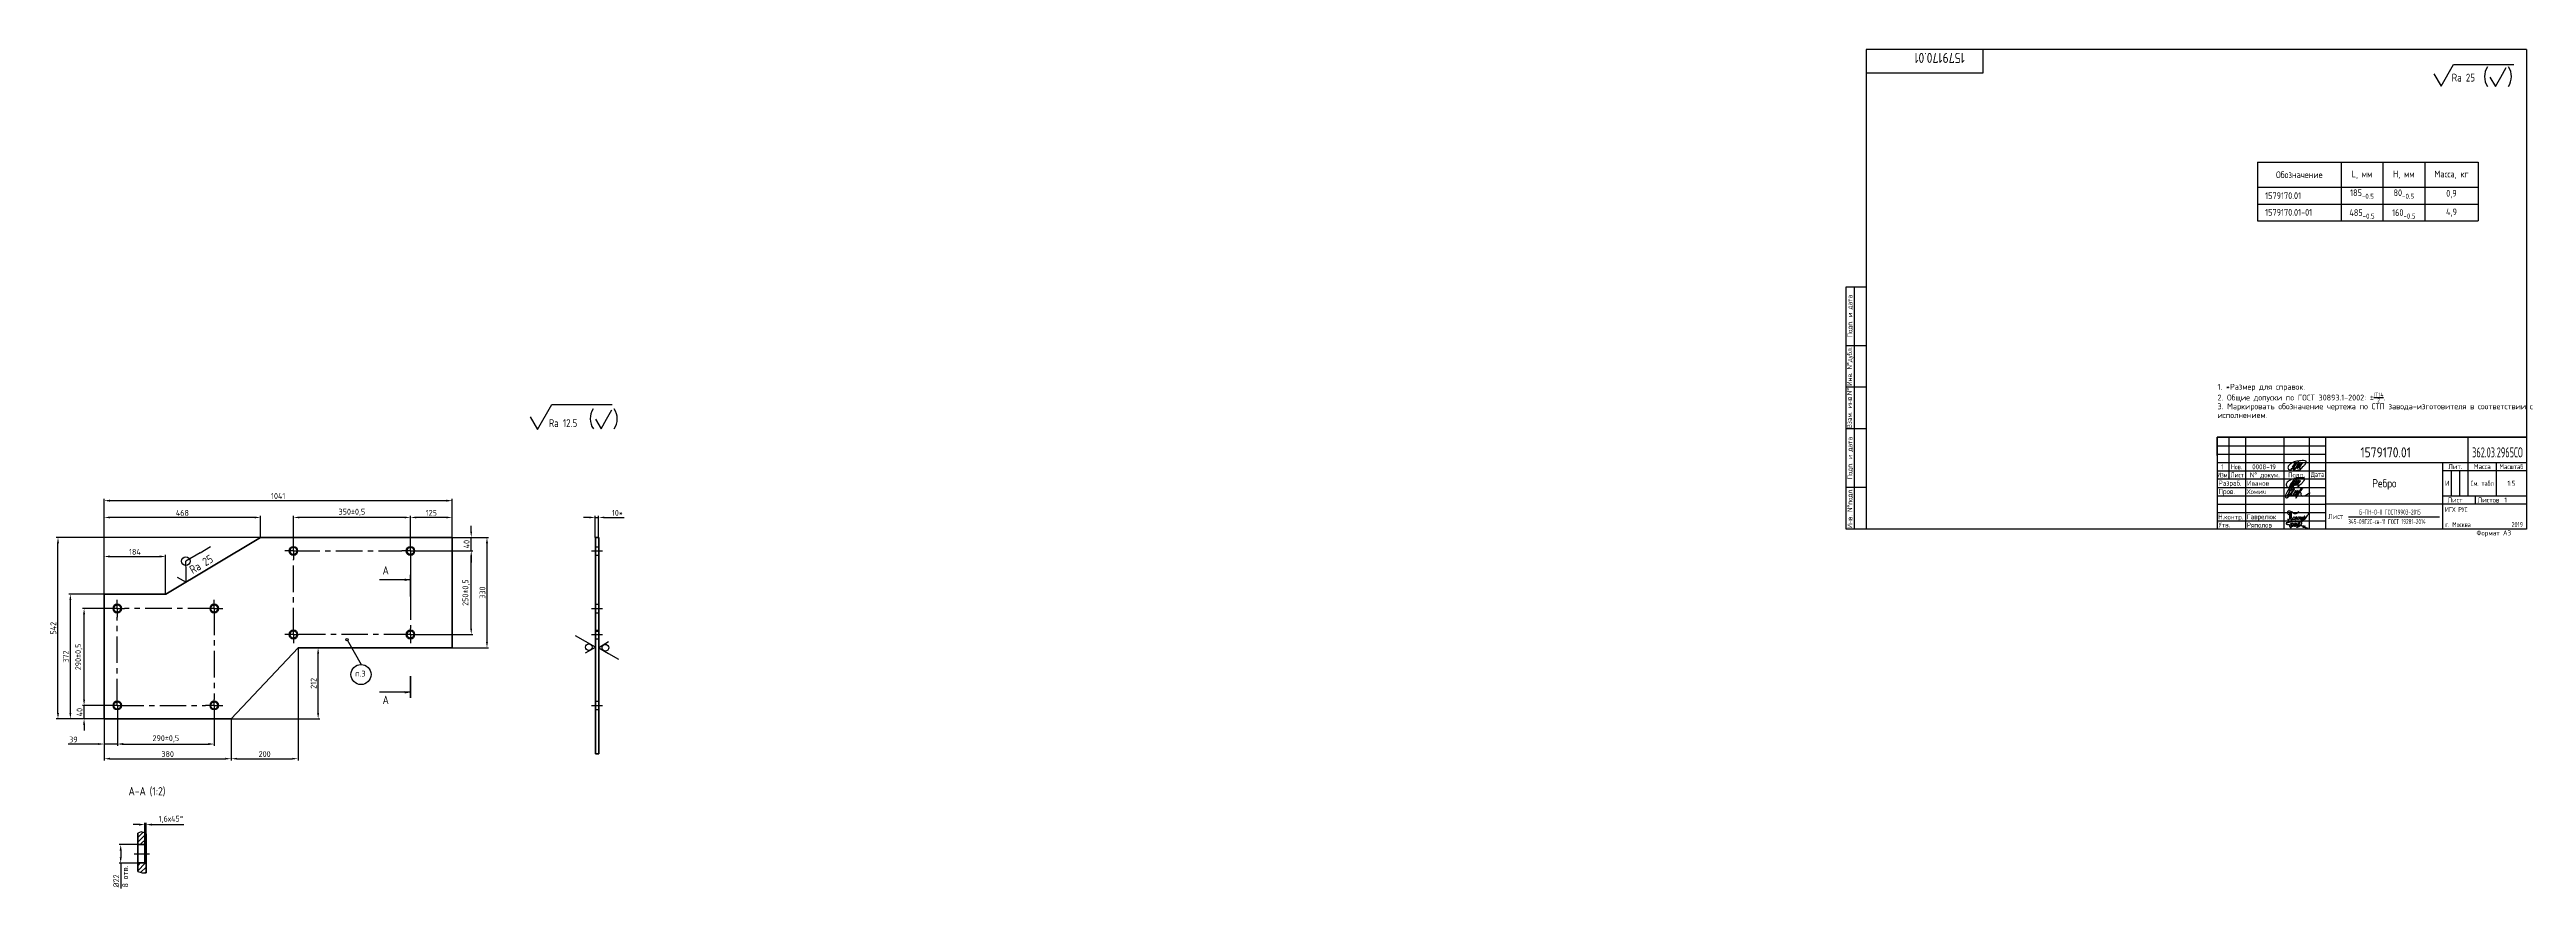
# Model space of a CAD drawing. Header units: millimetres. Extents: x 158 to 1639, y 95 to 597.
# The model-space entities are those that its viewports show. They can reach past a viewport. Long polylines and large blocks are cut down to what shows.
import ezdxf
from ezdxf.enums import TextEntityAlignment as Align

# ---------------------------------------------------------------- set-up
doc = ezdxf.new("R2010")
doc.units = ezdxf.units.MM
doc.linetypes.add('CENTER', pattern=[50.8, 31.75, -6.35, 6.35, -6.35])
doc.linetypes.add('HIDDEN', pattern=[9.525, 6.35, -3.175])
for name, color, linetype in [('12_SURFACE_FINISH', 7, 'Continuous'), ('Bord', 1, 'Continuous'), ('Cen', 5, 'CENTER'), ('Cont', 6, 'Continuous'), ('Dim', 7, 'Continuous'), ('Hide', 2, 'HIDDEN'), ('Text', 3, 'Continuous'), ('Textb', 6, 'Continuous'), ('Подписи', 10, 'Continuous')]:
    doc.layers.add(name, color=color, linetype=linetype)
for name, color, linetype, lineweight in [('AM_5', 3, 'Continuous', 25), ('Con', 6, 'Continuous', 40), ('Основные', 5, 'Continuous', 40)]:
    doc.layers.add(name, color=color, linetype=linetype, lineweight=lineweight)
doc.styles.add('Style1', font='romans.shx', dxfattribs={"width": 0.8})
doc.dimstyles.new('DIMSTYLE_1', dxfattribs={"dimtxt": 3.5, "dimasz": 3.5, "dimexe": 1, "dimexo": 0, "dimgap": 1, "dimtad": 1, "dimdec": 1, "dimlfac": 5, "dimtxsty": 'Style1', "dimcen": 0.09, "dimadec": 1, "dimazin": 2, "dimtp": 0.8, "dimtm": 0.8, "dimtfac": 1, "dimtdec": 1, "dimtofl": 0, "dimtmove": 0, "dimatfit": 3, "dimfxl": 1, "dimtolj": 1, "dimarcsym": 0})
doc.dimstyles.new('DIMSTYLE_1$0', dxfattribs={"dimtxt": 3.5, "dimasz": 3.5, "dimexe": 1, "dimexo": 0, "dimgap": 1, "dimtad": 1, "dimdec": 1, "dimlfac": 5, "dimtxsty": 'Style1', "dimcen": 0.09, "dimadec": 1, "dimazin": 2, "dimtp": 0.8, "dimtm": 0.8, "dimtfac": 1, "dimtdec": 1, "dimtofl": 0, "dimtmove": 0, "dimatfit": 3, "dimfxl": 1, "dimtolj": 1, "dimarcsym": 0})

# ---------------------------------------------------------------- blocks, each defined once
blk = doc.blocks.new('*D12')
at = {"layer": 'Defpoints', "color": 0, "transparency": 16777216}
for p in [(190.3, 317.2), (283.9, 305.2), (190.3, 271.2)]:
    blk.add_point(p, dxfattribs=at)
at = {"layer": 'Dim', "color": 0, "lineweight": -2, "transparency": 16777216}
for p, q in [((190.3, 271.2), (190.3, 318.2)), ((280.4, 317.2), (193.8, 317.2)), ((283.9, 305.2), (283.9, 318.2))]:
    blk.add_line(p, q, dxfattribs=at)
at = {"layer": 'Dim', "color": 0, "transparency": 16777216}
for points in [[(193.8, 317.7), (193.8, 316.6), (190.3, 317.2)], [(280.4, 317.7), (280.4, 316.6), (283.9, 317.2)]]:
    blk.add_solid(points, dxfattribs=at)
at = {"layer": 'Dim', "color": 0, "transparency": 16777216, "insert": (237.1, 319.9), "char_height": 3.5, "attachment_point": 5, "style": 'Style1'}
blk.add_mtext('\\A1;468', dxfattribs=at)
blk = doc.blocks.new('*D13')
at = {"layer": 'Defpoints', "color": 0, "transparency": 16777216}
for p in [(373.5, 317.2), (373.5, 297.2), (398.5, 305.2)]:
    blk.add_point(p, dxfattribs=at)
at = {"layer": 'Dim', "color": 0, "lineweight": -2, "transparency": 16777216}
for p, q in [((373.5, 297.2), (373.5, 318.2)), ((395, 317.2), (377, 317.2)), ((398.5, 305.2), (398.5, 318.2))]:
    blk.add_line(p, q, dxfattribs=at)
at = {"layer": 'Dim', "color": 0, "transparency": 16777216}
for points in [[(377, 317.7), (377, 316.6), (373.5, 317.2)], [(395, 317.7), (395, 316.6), (398.5, 317.2)]]:
    blk.add_solid(points, dxfattribs=at)
at = {"layer": 'Dim', "color": 0, "transparency": 16777216, "insert": (386, 319.9), "char_height": 3.5, "attachment_point": 5, "style": 'Style1'}
blk.add_mtext('\\A1;125', dxfattribs=at)
blk = doc.blocks.new('*D6')
at = {"layer": 'Defpoints', "color": 0, "transparency": 16777216}
for p in [(303.5, 317.2), (303.5, 297.2), (373.5, 297.2)]:
    blk.add_point(p, dxfattribs=at)
at = {"layer": 'Dim', "color": 0, "lineweight": -2, "transparency": 16777216}
for p, q in [((303.5, 297.2), (303.5, 318.2)), ((370, 317.2), (307, 317.2)), ((373.5, 297.2), (373.5, 318.2))]:
    blk.add_line(p, q, dxfattribs=at)
at = {"layer": 'Dim', "color": 0, "transparency": 16777216}
for points in [[(307, 317.7), (307, 316.6), (303.5, 317.2)], [(370, 317.7), (370, 316.6), (373.5, 317.2)]]:
    blk.add_solid(points, dxfattribs=at)
at = {"layer": 'Dim', "color": 0, "transparency": 16777216, "insert": (338.5, 320.2), "char_height": 3.5, "attachment_point": 5, "style": 'Style1'}
blk.add_mtext('\\A1;350%%P0,5', dxfattribs=at)
blk = doc.blocks.new('*D7')
at = {"layer": 'Defpoints', "color": 0, "transparency": 16777216}
for p in [(190.3, 327.2), (398.5, 305.2), (190.3, 271.2)]:
    blk.add_point(p, dxfattribs=at)
at = {"layer": 'Dim', "color": 0, "lineweight": -2, "transparency": 16777216}
for p, q in [((190.3, 271.2), (190.3, 328.2)), ((395, 327.2), (193.8, 327.2)), ((398.5, 305.2), (398.5, 328.2))]:
    blk.add_line(p, q, dxfattribs=at)
at = {"layer": 'Dim', "color": 0, "transparency": 16777216}
for points in [[(193.8, 327.8), (193.8, 326.6), (190.3, 327.2)], [(395, 327.8), (395, 326.6), (398.5, 327.2)]]:
    blk.add_solid(points, dxfattribs=at)
at = {"layer": 'Dim', "color": 0, "transparency": 16777216, "insert": (294.4, 330), "char_height": 3.5, "attachment_point": 5, "style": 'Style1'}
blk.add_mtext('\\A1;1041', dxfattribs=at)
blk = doc.blocks.new('*D14')
at = {"layer": 'Defpoints', "color": 0, "transparency": 16777216}
for p in [(178.3, 204.7), (190.3, 196.7), (198.2, 204.7)]:
    blk.add_point(p, dxfattribs=at)
at = {"layer": 'Dim', "color": 0, "lineweight": -2, "transparency": 16777216}
for p, q in [((178.3, 208.2), (178.3, 211.7)), ((198.2, 204.7), (177.3, 204.7)), ((190.3, 196.7), (177.3, 196.7)), ((178.3, 196.7), (178.3, 204.7)), ((178.3, 193.2), (178.3, 189.7))]:
    blk.add_line(p, q, dxfattribs=at)
at = {"layer": 'Dim', "color": 0, "transparency": 16777216}
for points in [[(177.7, 208.2), (178.9, 208.2), (178.3, 204.7)], [(177.7, 193.2), (178.9, 193.2), (178.3, 196.7)]]:
    blk.add_solid(points, dxfattribs=at)
at = {"layer": 'Dim', "color": 0, "transparency": 16777216, "insert": (175.6, 200.7), "char_height": 3.5, "attachment_point": 5, "rotation": 90, "style": 'Style1'}
blk.add_mtext('\\A1;40', dxfattribs=at)
blk = doc.blocks.new('*D15')
at = {"layer": 'Defpoints', "color": 0, "transparency": 16777216}
for p in [(178.3, 262.7), (198.2, 262.7), (198.2, 204.7)]:
    blk.add_point(p, dxfattribs=at)
at = {"layer": 'Dim', "color": 0, "lineweight": -2, "transparency": 16777216}
for p, q in [((198.2, 262.7), (177.3, 262.7)), ((178.3, 208.2), (178.3, 259.2)), ((198.2, 204.7), (177.3, 204.7))]:
    blk.add_line(p, q, dxfattribs=at)
at = {"layer": 'Dim', "color": 0, "transparency": 16777216}
for points in [[(177.7, 259.2), (178.9, 259.2), (178.3, 262.7)], [(177.7, 208.2), (178.9, 208.2), (178.3, 204.7)]]:
    blk.add_solid(points, dxfattribs=at)
at = {"layer": 'Dim', "color": 0, "transparency": 16777216, "insert": (175.2, 233.7), "char_height": 3.5, "attachment_point": 5, "rotation": 90, "style": 'Style1'}
blk.add_mtext('\\A1;290%%P0,5', dxfattribs=at)
blk = doc.blocks.new('*D8')
at = {"layer": 'Defpoints', "color": 0, "transparency": 16777216}
for p in [(190.3, 196.7), (198.2, 204.7), (198.2, 181.6)]:
    blk.add_point(p, dxfattribs=at)
at = {"layer": 'Dim', "color": 0, "lineweight": -2, "transparency": 16777216}
for p, q in [((190.3, 196.7), (190.3, 180.6)), ((198.2, 204.7), (198.2, 180.6)), ((186.8, 181.6), (168.7, 181.6)), ((198.2, 181.6), (190.3, 181.6)), ((201.7, 181.6), (205.2, 181.6))]:
    blk.add_line(p, q, dxfattribs=at)
at = {"layer": 'Dim', "color": 0, "transparency": 16777216}
for points in [[(186.8, 182.2), (186.8, 181), (190.3, 181.6)], [(201.7, 182.2), (201.7, 181), (198.2, 181.6)]]:
    blk.add_solid(points, dxfattribs=at)
at = {"layer": 'Dim', "color": 0, "transparency": 16777216, "insert": (171.9, 184.3), "char_height": 3.5, "attachment_point": 5, "style": 'Style1'}
blk.add_mtext('\\A1;39', dxfattribs=at)
blk = doc.blocks.new('*D16')
at = {"layer": 'Defpoints', "color": 0, "transparency": 16777216}
for p in [(198.2, 204.7), (256.2, 204.7), (256.2, 181.6)]:
    blk.add_point(p, dxfattribs=at)
at = {"layer": 'Dim', "color": 0, "lineweight": -2, "transparency": 16777216}
for p, q in [((198.2, 204.7), (198.2, 180.6)), ((256.2, 204.7), (256.2, 180.6)), ((201.7, 181.6), (252.7, 181.6))]:
    blk.add_line(p, q, dxfattribs=at)
at = {"layer": 'Dim', "color": 0, "transparency": 16777216}
for points in [[(201.7, 182.2), (201.7, 181), (198.2, 181.6)], [(252.7, 182.2), (252.7, 181), (256.2, 181.6)]]:
    blk.add_solid(points, dxfattribs=at)
at = {"layer": 'Dim', "color": 0, "transparency": 16777216, "insert": (227.2, 184.7), "char_height": 3.5, "attachment_point": 5, "style": 'Style1'}
blk.add_mtext('\\A1;290%%P0,5', dxfattribs=at)
blk = doc.blocks.new('*D9')
at = {"layer": 'Defpoints', "color": 0, "transparency": 16777216}
for p in [(190.3, 196.7), (266.3, 196.7), (266.3, 172.8)]:
    blk.add_point(p, dxfattribs=at)
at = {"layer": 'Dim', "color": 0, "lineweight": -2, "transparency": 16777216}
for p, q in [((190.3, 196.7), (190.3, 171.8)), ((266.3, 196.7), (266.3, 171.8)), ((193.8, 172.8), (262.8, 172.8))]:
    blk.add_line(p, q, dxfattribs=at)
at = {"layer": 'Dim', "color": 0, "transparency": 16777216}
for points in [[(193.8, 173.4), (193.8, 172.3), (190.3, 172.8)], [(262.8, 173.4), (262.8, 172.3), (266.3, 172.8)]]:
    blk.add_solid(points, dxfattribs=at)
at = {"layer": 'Dim', "color": 0, "transparency": 16777216, "insert": (228.3, 175.6), "char_height": 3.5, "attachment_point": 5, "style": 'Style1'}
blk.add_mtext('\\A1;380', dxfattribs=at)
blk = doc.blocks.new('*D17')
at = {"layer": 'Defpoints', "color": 0, "transparency": 16777216}
for p in [(306.3, 239.2), (266.3, 196.7), (306.3, 172.8)]:
    blk.add_point(p, dxfattribs=at)
at = {"layer": 'Dim', "color": 0, "lineweight": -2, "transparency": 16777216}
for p, q in [((306.3, 239.2), (306.3, 171.8)), ((266.3, 196.7), (266.3, 171.8)), ((269.8, 172.8), (302.8, 172.8))]:
    blk.add_line(p, q, dxfattribs=at)
at = {"layer": 'Dim', "color": 0, "transparency": 16777216}
for points in [[(269.8, 173.4), (269.8, 172.3), (266.3, 172.8)], [(302.8, 173.4), (302.8, 172.3), (306.3, 172.8)]]:
    blk.add_solid(points, dxfattribs=at)
at = {"layer": 'Dim', "color": 0, "transparency": 16777216, "insert": (286.3, 175.6), "char_height": 3.5, "attachment_point": 5, "style": 'Style1'}
blk.add_mtext('\\A1;200', dxfattribs=at)
blk = doc.blocks.new('*D18')
at = {"layer": 'Defpoints', "color": 0, "transparency": 16777216}
for p in [(170.1, 271.2), (190.3, 271.2), (190.3, 196.7)]:
    blk.add_point(p, dxfattribs=at)
at = {"layer": 'Dim', "color": 0, "lineweight": -2, "transparency": 16777216}
for p, q in [((190.3, 271.2), (169.1, 271.2)), ((170.1, 200.2), (170.1, 267.7)), ((190.3, 196.7), (169.1, 196.7))]:
    blk.add_line(p, q, dxfattribs=at)
at = {"layer": 'Dim', "color": 0, "transparency": 16777216}
for points in [[(169.5, 267.7), (170.7, 267.7), (170.1, 271.2)], [(169.5, 200.2), (170.7, 200.2), (170.1, 196.7)]]:
    blk.add_solid(points, dxfattribs=at)
at = {"layer": 'Dim', "color": 0, "transparency": 16777216, "insert": (167.4, 233.9), "char_height": 3.5, "attachment_point": 5, "rotation": 90, "style": 'Style1'}
blk.add_mtext('\\A1;372', dxfattribs=at)
blk = doc.blocks.new('*D10')
at = {"layer": 'Defpoints', "color": 0, "transparency": 16777216}
for p in [(162.7, 305.2), (283.9, 305.2), (190.3, 196.7)]:
    blk.add_point(p, dxfattribs=at)
at = {"layer": 'Dim', "color": 0, "lineweight": -2, "transparency": 16777216}
for p, q in [((283.9, 305.2), (161.7, 305.2)), ((162.7, 200.2), (162.7, 301.7)), ((190.3, 196.7), (161.7, 196.7))]:
    blk.add_line(p, q, dxfattribs=at)
at = {"layer": 'Dim', "color": 0, "transparency": 16777216}
for points in [[(162.1, 301.7), (163.3, 301.7), (162.7, 305.2)], [(162.1, 200.2), (163.3, 200.2), (162.7, 196.7)]]:
    blk.add_solid(points, dxfattribs=at)
at = {"layer": 'Dim', "color": 0, "transparency": 16777216, "insert": (159.9, 250.9), "char_height": 3.5, "attachment_point": 5, "rotation": 90, "style": 'Style1'}
blk.add_mtext('\\A1;542', dxfattribs=at)
blk = doc.blocks.new('*D19')
at = {"layer": 'Defpoints', "color": 0, "transparency": 16777216}
for p in [(373.5, 297.2), (397.9, 305.2), (409.9, 305.2)]:
    blk.add_point(p, dxfattribs=at)
at = {"layer": 'Dim', "color": 0, "lineweight": -2, "transparency": 16777216}
for p, q in [((409.9, 308.7), (409.9, 312.2)), ((373.5, 297.2), (410.9, 297.2)), ((397.9, 305.2), (410.9, 305.2)), ((409.9, 297.2), (409.9, 305.2)), ((409.9, 293.7), (409.9, 290.2))]:
    blk.add_line(p, q, dxfattribs=at)
at = {"layer": 'Dim', "color": 0, "transparency": 16777216}
for points in [[(409.3, 308.7), (410.4, 308.7), (409.9, 305.2)], [(409.3, 293.7), (410.4, 293.7), (409.9, 297.2)]]:
    blk.add_solid(points, dxfattribs=at)
at = {"layer": 'Dim', "color": 0, "transparency": 16777216, "insert": (407.1, 301.2), "char_height": 3.5, "attachment_point": 5, "rotation": 90, "style": 'Style1'}
blk.add_mtext('\\A1;40', dxfattribs=at)
blk = doc.blocks.new('*D20')
at = {"layer": 'Defpoints', "color": 0, "transparency": 16777216}
for p in [(373.5, 297.2), (409.9, 297.2), (373.5, 247.2)]:
    blk.add_point(p, dxfattribs=at)
at = {"layer": 'Dim', "color": 0, "lineweight": -2, "transparency": 16777216}
for p, q in [((373.5, 297.2), (410.9, 297.2)), ((409.9, 250.7), (409.9, 293.7)), ((373.5, 247.2), (410.9, 247.2))]:
    blk.add_line(p, q, dxfattribs=at)
at = {"layer": 'Dim', "color": 0, "transparency": 16777216}
for points in [[(409.3, 293.7), (410.4, 293.7), (409.9, 297.2)], [(409.3, 250.7), (410.4, 250.7), (409.9, 247.2)]]:
    blk.add_solid(points, dxfattribs=at)
at = {"layer": 'Dim', "color": 0, "transparency": 16777216, "insert": (406.8, 272.2), "char_height": 3.5, "attachment_point": 5, "rotation": 90, "style": 'Style1'}
blk.add_mtext('\\A1;250%%P0,5', dxfattribs=at)
blk = doc.blocks.new('*D21')
at = {"layer": 'Defpoints', "color": 0, "transparency": 16777216}
for p in [(386.6, 305.2), (386.6, 239.2), (419.3, 239.2)]:
    blk.add_point(p, dxfattribs=at)
at = {"layer": 'Dim', "color": 0, "lineweight": -2, "transparency": 16777216}
for p, q in [((386.6, 305.2), (420.3, 305.2)), ((419.3, 301.7), (419.3, 242.7)), ((386.6, 239.2), (420.3, 239.2))]:
    blk.add_line(p, q, dxfattribs=at)
at = {"layer": 'Dim', "color": 0, "transparency": 16777216}
for points in [[(418.7, 301.7), (419.9, 301.7), (419.3, 305.2)], [(418.7, 242.7), (419.9, 242.7), (419.3, 239.2)]]:
    blk.add_solid(points, dxfattribs=at)
at = {"layer": 'Dim', "color": 0, "transparency": 16777216, "insert": (416.6, 272.2), "char_height": 3.5, "attachment_point": 5, "rotation": 90, "style": 'Style1'}
blk.add_mtext('\\A1;330', dxfattribs=at)
blk = doc.blocks.new('*D22')
at = {"layer": 'Defpoints', "color": 0, "transparency": 16777216}
for p in [(210.4, 121.4), (200.2, 110.4), (210.4, 110.4)]:
    blk.add_point(p, dxfattribs=at)
at = {"layer": 'Dim', "color": 0, "lineweight": -2, "transparency": 16777216}
for p, q in [((210.4, 121.4), (199.2, 121.4)), ((210.4, 110.4), (199.2, 110.4)), ((200.2, 117.9), (200.2, 113.9)), ((200.2, 110.4), (200.2, 95.2))]:
    blk.add_line(p, q, dxfattribs=at)
at = {"layer": 'Dim', "color": 0, "transparency": 16777216}
for points in [[(199.6, 117.9), (200.8, 117.9), (200.2, 121.4)], [(199.6, 113.9), (200.8, 113.9), (200.2, 110.4)]]:
    blk.add_solid(points, dxfattribs=at)
at = {"layer": 'Dim', "color": 0, "transparency": 16777216, "insert": (197.5, 99.7), "char_height": 3.5, "attachment_point": 5, "rotation": 90, "style": 'Style1'}
blk.add_mtext('\\A1;%%C22', dxfattribs=at)
blk = doc.blocks.new('*D23')
at = {"layer": 'Defpoints', "color": 0, "transparency": 16777216}
for p in [(215.4, 133.4), (214.6, 121.4), (215.4, 121.4)]:
    blk.add_point(p, dxfattribs=at)
at = {"layer": 'Dim', "color": 0, "lineweight": -2, "transparency": 16777216}
for p, q in [((211.1, 133.4), (207.6, 133.4)), ((214.6, 121.4), (214.6, 134.4)), ((214.6, 133.4), (215.4, 133.4)), ((215.4, 121.4), (215.4, 134.4)), ((218.9, 133.4), (238, 133.4))]:
    blk.add_line(p, q, dxfattribs=at)
at = {"layer": 'Dim', "color": 0, "transparency": 16777216}
for points in [[(211.1, 134), (211.1, 132.8), (214.6, 133.4)], [(218.9, 134), (218.9, 132.8), (215.4, 133.4)]]:
    blk.add_solid(points, dxfattribs=at)
at = {"layer": 'Dim', "color": 0, "transparency": 16777216, "insert": (230.2, 136.5), "char_height": 3.5, "attachment_point": 5, "style": 'Style1'}
blk.add_mtext('\\A1;1,6х45%%D', dxfattribs=at)
blk = doc.blocks.new('*D11')
at = {"layer": 'Defpoints', "color": 0, "transparency": 16777216}
for p in [(486.1, 317.2), (484.1, 305.2), (486.1, 305.2)]:
    blk.add_point(p, dxfattribs=at)
at = {"layer": 'Dim', "color": 0, "lineweight": -2, "transparency": 16777216}
for p, q in [((480.6, 317.2), (477.1, 317.2)), ((484.1, 305.2), (484.1, 318.2)), ((484.1, 317.2), (486.1, 317.2)), ((486.1, 305.2), (486.1, 318.2)), ((489.6, 317.2), (501.4, 317.2))]:
    blk.add_line(p, q, dxfattribs=at)
at = {"layer": 'Dim', "color": 0, "transparency": 16777216}
for points in [[(480.6, 317.7), (480.6, 316.6), (484.1, 317.2)], [(489.6, 317.7), (489.6, 316.6), (486.1, 317.2)]]:
    blk.add_solid(points, dxfattribs=at)
at = {"layer": 'Dim', "color": 0, "transparency": 16777216, "insert": (497.3, 319.9), "char_height": 3.5, "attachment_point": 5, "style": 'Style1'}
blk.add_mtext('\\A1;10*', dxfattribs=at)
blk = doc.blocks.new('XSEC_FILLED')
at = {"color": 0, "linetype": 'ByBlock'}
blk.add_solid([(0, 0), (-1, 0.21), (-1, -0.21)], dxfattribs=at)
blk = doc.blocks.new('SYM_68_BL11', base_point=(382, 276.4))
at = {"layer": '12_SURFACE_FINISH', "color": 2, "linetype": 'Continuous'}
for p, q in [((361.8, 271), (369.2, 283.9)), ((369.2, 283.9), (405.4, 283.9)), ((397.5, 276.5), (400.8, 282.1)), ((357.4, 278.5), (361.8, 271)), ((391, 276.5), (394.3, 270.8)), ((394.3, 270.8), (397.5, 276.5))]:
    blk.add_line(p, q, dxfattribs=at)
for centre, start, end in [((398.5, 276.8), 146.7128, 214.1116), ((393.2, 276.8), 325.8884, 33.2872)]:
    blk.add_arc(centre, 10.7, start, end, dxfattribs=at)
at = {"layer": '12_SURFACE_FINISH', "color": 2, "linetype": 'Continuous', "style": 'Style1', "width": 0.8}
blk.add_text('Ra 25', height=4.67, dxfattribs=at).set_placement((368.2, 273.8))
blk = doc.blocks.new('A3')
at = {"layer": 'Bord'}
for p, q in [((230, 55), (295, 55)), ((230, 50), (295, 50)), ((230, 45), (295, 45)), ((230, 30), (295, 30)), ((370, 40), (370, 25)), ((375, 40), (375, 25)), ((230, 25), (295, 25)), ((230, 20), (295, 20)), ((230, 15), (295, 15)), ((230, 10), (295, 10))]:
    blk.add_line(p, q, dxfattribs=at)
at = {"layer": 'Cont'}
for p, q in [((415, 292), (20, 292)), ((20, 292), (20, 5)), ((90, 278), (90, 292)), ((415, 292), (415, 5)), ((20, 278), (90, 278)), ((8, 5), (8, 150)), ((8, 150), (20, 150)), ((13, 5), (13, 150)), ((8, 115), (20, 115)), ((20, 90), (8, 90)), ((20, 65), (8, 65)), ((230, 60), (415, 60)), ((415, 60), (230, 60)), ((230, 60), (230, 5)), ((237, 60), (237, 35)), ((247, 60), (247, 5)), ((270, 5), (270, 60)), ((285, 60), (285, 5)), ((295, 5), (295, 60)), ((380, 60), (380, 25)), ((295, 45), (415, 45)), ((365, 5), (365, 45)), ((397, 25), (397, 45)), ((20, 30), (8, 30)), ((230, 40), (295, 40)), ((295, 35), (230, 35)), ((415, 40), (365, 40)), ((415, 20), (295, 20)), ((365, 25), (415, 25)), ((384.4, 25), (384.4, 20)), ((20, 5), (8, 5)), ((415, 5), (20, 5))]:
    blk.add_line(p, q, dxfattribs=at)
at = {"layer": 'Text', "style": 'Style1', "width": 0.8}
for s, p in [('Подп. и дата', (10.5, 132.5)), ('Инв. N%%dдубл.', (10.5, 102.5)), ('Взам. инв.N%%d ', (10, 78.4)), ('Подп. и дата', (10.5, 47.5)), ('Инв. N%%dподл.', (10.5, 17.5))]:
    blk.add_text(s, height=3, rotation=90, dxfattribs=at).set_placement(p, align=Align.MIDDLE)
at = {"layer": 'Text', "style": 'Style1'}
for s, width, p in [('Изм.', 0.7, (233.5, 37.5)), ('Лист', 0.7, (242, 37.5)), ('N%%d докум.', 0.8, (258.5, 37.5)), ('Подп.', 0.8, (277.5, 37.5)), ('Лит.', 0.8, (372.5, 42.5)), ('Масса', 0.8, (388.5, 42.5)), ('Масштаб', 0.75, (406, 42.5)), ('Лист', 0.8, (372.3, 22.5)), ('Листов', 0.8, (392.3, 22.5))]:
    blk.add_text(s, height=3, dxfattribs=dict(at, width=width)).set_placement(p, align=Align.MIDDLE_CENTER)
for s, width, p in [('Разpаб.', 0.8, (230.9, 31.1)), ('Пpов.', 0.8, (230.8, 26.1)), ('Н.контp.', 0.8, (230.6, 10.9)), ('Утв.', 0.8, (230.8, 6.1)), ('г. Москва', 0.7, (366.5, 6.3)), ('Фоpмат А3', 0.8, (385.1, 1.3))]:
    blk.add_text(s, height=3, dxfattribs=dict(at, width=width)).set_placement(p)
at = {"layer": 'Text', "style": 'Style1', "width": 0.7}
for s, p in [('Дата', (290, 37.5)), ('ИГХ РУС', (373, 16.8))]:
    blk.add_text(s, height=3, dxfattribs=at).set_placement(p, align=Align.MIDDLE)
at = {"layer": 'Text', "style": 'Style1'}
for tag, p, width in [('ФИО', (249, 31), 0.8), ('И', (366.3, 31), 0.8), ('ФИО', (249, 26), 0.8), ('ГОСТ_СОРТАМЕНТА', (307, 14), 0.8), ('ФИО', (249, 11), 0.8), ('ФИО', (249, 6), 0.8), ('2007', (402.8, 6.3), 0.7)]:
    blk.add_attdef(tag, p, '', height=3, dxfattribs=dict(at, width=width))
at = {"layer": 'Text', "style": 'Style1', "width": 0.8}
for tag, p in [('200', (388.5, 32.5)), ('1:20', (406, 32.5))]:
    blk.add_attdef(tag, text='', height=3, dxfattribs=at).set_placement(p, align=Align.MIDDLE)
blk.add_attdef('СБОРОЧНЫЙ_ЧЕРТЕЖ', text='', height=3, dxfattribs=at).set_placement((330, 21.3), align=Align.CENTER)
blk.add_attdef('2', text='', height=3, dxfattribs=at).set_placement((408, 22.5), align=Align.MIDDLE_CENTER)
blk.add_attdef('ЛИСТ', text='', height=3, dxfattribs=at).set_placement((295.8, 12.5), align=Align.MIDDLE_LEFT)
at = {"layer": 'Text', "style": 'Style1', "width": 0.7}
blk.add_attdef('%%OГОСТ_ТЕХ._ТРЕБОВАНИЙ', text='', height=3, dxfattribs=at).set_placement((307, 8), align=Align.BOTTOM_LEFT)
at = {"layer": 'Textb', "style": 'Style1', "width": 0.8}
blk.add_attdef('1234567', (79, 290), '', height=6, rotation=180, dxfattribs=at)
blk.add_attdef('1234567', (333.4, 48), '', height=6, dxfattribs=at)
for tag, height, p in [('123ХЯ', 6, (393.6, 48)), ('НАИМЕНОВАНИЕ', 5, (330, 30))]:
    blk.add_attdef(tag, text='', height=height, dxfattribs=at).set_placement(p, align=Align.CENTER)
blk = doc.blocks.new('A$C63F45750')
at = {"layer": 'Text'}
for points, knots in [([(3.2, 2.4), (3.1, 2.4), (3, 2.4), (2.9, 2.5), (2.9, 2.6), (2.8, 2.7), (2.9, 2.8), (3, 2.8), (3.2, 2.9), (3.4, 2.9), (3.6, 3), (3.8, 2.9), (4, 2.9), (4.3, 2.8), (4.4, 2.6), (4.5, 2.4), (4.4, 2.3), (4.3, 2.1), (4.2, 1.9), (4, 1.8), (3.9, 1.6), (3.7, 1.5), (3.6, 1.4), (3.5, 1.4), (3.4, 1.3), (3.2, 1.2), (3.2, 1.2), (3.1, 1.1), (3.2, 1.1), (3.3, 1.1), (3.4, 1.1), (3.6, 1.1), (3.7, 1.1), (3.9, 1.2), (4.1, 1.3), (4.3, 1.5), (4.4, 1.6), (4.6, 1.8), (4.7, 1.9), (4.8, 2), (4.9, 2.1), (5.1, 2.3), (5.2, 2.5), (5.3, 2.7), (5.4, 3), (5.2, 2.7), (5.2, 2.4), (5, 2.1), (5, 1.8), (4.9, 1.6), (4.7, 1.3), (4.7, 1.1), (4.5, 0.8), (4.6, 1.2), (4.7, 1.4), (4.9, 1.7), (5, 2), (5.1, 2.2), (5.2, 2.4), (5.3, 2.6), (5.4, 2.7), (5.5, 2.9), (5.7, 3), (5.8, 3.1), (6, 3), (6.1, 2.9), (6, 2.7), (5.9, 2.5), (5.7, 2.4), (5.5, 2.2), (5.4, 2.2), (5.3, 2.1), (5.1, 2.1), (5.3, 2.1), (5.5, 2), (5.6, 1.9), (5.8, 1.8), (5.8, 1.7), (5.9, 1.5), (5.9, 1.4), (5.8, 1.2), (5.6, 1.1), (5.4, 0.9), (5.2, 0.9), (5, 0.9), (5.1, 1.1), (5.3, 1.2), (5.4, 1.3), (5.6, 1.4), (5.7, 1.5), (5.9, 1.5), (5.9, 1.6), (6, 1.7), (6.2, 1.8), (6.3, 1.9), (6.5, 2), (6.7, 2.2), (6.8, 2.4), (7, 2.5), (7.1, 2.6), (7.2, 2.7), (7.3, 2.8), (7.4, 3), (7.5, 3.1), (7.5, 3.3), (7.3, 3.1), (7.3, 2.9), (7.2, 2.7), (7.1, 2.5), (7, 2.2), (6.9, 2), (6.8, 1.8), (6.7, 1.6), (6.7, 1.3), (6.6, 1.1), (6.6, 1), (6.4, 1), (6.6, 1.3), (6.7, 1.5), (6.9, 1.9), (7.1, 2.1), (7.2, 2.3), (7.3, 2.6), (7.5, 2.9), (7.6, 3.1), (7.8, 3.2), (8, 3), (8, 2.8), (8, 2.6), (7.9, 2.5), (7.8, 2.3), (7.7, 2.2), (7.5, 2.1), (7.4, 2), (7.2, 2), (7.1, 2), (6.9, 2), (7.1, 1.9), (7.2, 1.9), (7.3, 1.9), (7.4, 1.8), (7.5, 1.8), (7.6, 1.7), (7.7, 1.6), (7.8, 1.5), (7.8, 1.4), (7.9, 1.3), (7.9, 1.1), (7.9, 1), (7.8, 0.9), (7.6, 0.8), (7.4, 0.7), (7.2, 0.7), (7, 0.6), (6.7, 0.5), (6.6, 0.4), (6.4, 0.4), (6.5, 0.6), (6.6, 0.6), (6.8, 0.8), (7.1, 0.9), (7.3, 1), (7.5, 1.2), (7.7, 1.2), (7.8, 1.3), (8, 1.4), (8.2, 1.6), (8.5, 1.8), (8.7, 1.9), (9, 2.1), (9.1, 2.3), (9.2, 2.4), (9.3, 2.6), (9.4, 2.7), (9.4, 2.9), (9.5, 3.1), (9.2, 3.5), (8.7, 3.6), (8.1, 3.6), (7.6, 3.7), (7.1, 3.7), (6.6, 3.8), (6.1, 3.7), (5.7, 3.8), (5.3, 3.8), (5, 3.8), (4.6, 3.8), (4.3, 3.8), (4, 3.8), (3.6, 3.7), (3.2, 3.7), (2.9, 3.7), (2.5, 3.6), (2.2, 3.5), (1.8, 3.5), (1.4, 3.4), (1, 3.4), (0.6, 3.2), (0.2, 3.2), (0, 3.1), (0, 2.8), (0, 2.6), (0.3, 2.4), (0.6, 2.3), (1, 2.2), (1.5, 2.1), (1.9, 2.1), (2.4, 2), (2.7, 2), (3.1, 1.9), (3.7, 1.9), (4.2, 1.8), (4.9, 1.9), (5.5, 1.8), (6.1, 1.7), (6.7, 1.7), (7.3, 1.6), (8, 1.6), (8.6, 1.5), (9.2, 1.5), (9.6, 1.4), (10, 1.4), (10.4, 1.3), (10.7, 1.3), (11, 1.2), (11.2, 1.2), (11.4, 1.1), (11.2, 1.1), (11, 1), (10.7, 1), (10.4, 0.9), (10.1, 0.9), (9.6, 0.7), (10.2, 0.7), (10.5, 0.6), (11.1, 0.5), (11.6, 0.4), (12.2, 0.2), (12.6, 0.1), (13, 0), (13.1, 0), (13.2, 0)], [0, 0, 0, 0, 0.153866, 0.270441, 0.388867, 0.510533, 0.592156, 0.71333, 0.90842, 1.11344, 1.349254, 1.61246, 1.782219, 2.047249, 2.291879, 2.451528, 2.651081, 2.806158, 3.017979, 3.227348, 3.462381, 3.633009, 3.75766, 3.920516, 4.080796, 4.214529, 4.291786, 4.349969, 4.397594, 4.50822, 4.594826, 4.799244, 4.954392, 5.128468, 5.437537, 5.632649, 5.842485, 6.094987, 6.293219, 6.410959, 6.551192, 6.687808, 7.022147, 7.294342, 7.425356, 7.52079, 7.946481, 8.313051, 8.59833, 8.833695, 9.090496, 9.427695, 9.601191, 9.883219, 10.093306, 10.673943, 10.798776, 10.974628, 11.287247, 11.486184, 11.648652, 11.848902, 12.027194, 12.25348, 12.40059, 12.537783, 12.716293, 12.91523, 13.208551, 13.438489, 13.549668, 13.67779, 13.77127, 13.930001, 14.029091, 14.272112, 14.434836, 14.547084, 14.739051, 14.830983, 15.061241, 15.268922, 15.500489, 15.788979, 15.879568, 16.024283, 16.221854, 16.418714, 16.593102, 16.783247, 16.91018, 17.018213, 17.135263, 17.278205, 17.430482, 17.620087, 17.979626, 18.191789, 18.388716, 18.565718, 18.714854, 18.857929, 19.039974, 19.171375, 19.283034, 19.400085, 19.618058, 19.882245, 20.150781, 20.377854, 20.649532, 20.89723, 21.042543, 21.40016, 21.557817, 21.667145, 21.752781, 21.926256, 22.412297, 22.813145, 22.961412, 23.171289, 23.607257, 23.940428, 24.110007, 24.291214, 24.48084, 24.697609, 24.904078, 25.034245, 25.218018, 25.407651, 25.573473, 25.787447, 25.930292, 26.051316, 26.18846, 26.285312, 26.406799, 26.52425, 26.630463, 26.793722, 26.898606, 27.029313, 27.171012, 27.314101, 27.419918, 27.580557, 27.709367, 27.829268, 28.024364, 28.266961, 28.41242, 28.705761, 28.989137, 29.187748, 29.233768, 29.332802, 29.529535, 29.667094, 30.039923, 30.332117, 30.61061, 30.769982, 30.856778, 31.109923, 31.313488, 31.656425, 32.066331, 32.296628, 32.49714, 32.710276, 32.891468, 33.014834, 33.177747, 33.444503, 33.618009, 34.409008, 34.914636, 35.419802, 35.95397, 36.458179, 36.88069, 37.388403, 37.738353, 38.034261, 38.353468, 38.693154, 39.037638, 39.391136, 39.787481, 40.203773, 40.488977, 40.784975, 41.26625, 41.668005, 42.070065, 42.499388, 42.869834, 43.079573, 43.213439, 43.554591, 43.717296, 44.153724, 44.506336, 45.019111, 45.587859, 45.90191, 46.270392, 46.703958, 47.093115, 47.952647, 48.44014, 49.079253, 49.808223, 50.268654, 50.851051, 51.604831, 52.298429, 52.776925, 53.1907, 53.661988, 54.042386, 54.348524, 54.616841, 54.853814, 54.983777, 55.126096, 55.333328, 55.613101, 56.008732, 56.315809, 56.59982, 56.87931, 57.399251, 57.889617, 58.432507, 59.066698, 59.660314, 59.862668, 60.07277, 60.07277, 60.07277, 60.07277]), ([(2.3, 1.5), (2.3, 1.5), (2.2, 1.5), (2.1, 1.5), (1.9, 1.4), (2.1, 1.2), (2.1, 1.1), (2.3, 0.9), (2.4, 0.7), (2.6, 0.5), (2.7, 0.4), (2.9, 0.4), (3, 0.4), (3.1, 0.5), (3.2, 0.8), (3.3, 1.1), (3.3, 1.4), (3.3, 1.7), (3.4, 1.9), (3.5, 2.2), (3.5, 2.4), (3.5, 2.6), (3.6, 2.6)], [0, 0, 0, 0, 0.15847, 0.269731, 0.363591, 0.555514, 0.688037, 0.848606, 1.204359, 1.433632, 1.58673, 1.729549, 1.880686, 2.057874, 2.19169, 2.63505, 2.928153, 3.184121, 3.441863, 3.696117, 4.025873, 4.178055, 4.178055, 4.178055, 4.178055])]:
    blk.add_open_spline(points, degree=3, knots=knots, dxfattribs=at)
blk = doc.blocks.new('A$C4F4A4F5D')
at = {"layer": 'Основные', "lineweight": 25}
for points, knots in [([(0.8, 2.8), (0.5, 3.1), (0, 3.6), (-0.2, 5.3), (1.6, 5.1), (2.7, 4.6), (3.7, 3.5), (5.7, 3.4), (6.4, 4.5), (6.7, 5)], [0, 0, 0, 0, 0.995549, 2.196439, 3.853213, 4.970011, 6.02292, 8.170898, 9.705386, 9.705386, 9.705386, 9.705386]), ([(1.2, 4.3), (1.2, 3.4), (1.1, 2.1), (1, -0.4), (0.2, -0.2), (0, 0), (0, 0)], [0, 0, 0, 0, 3.274293, 4.654149, 5.171803, 5.30168, 5.30168, 5.30168, 5.30168]), ([(1.6, 3.7), (1.6, 3.3), (1.6, 2.3), (1.6, 1.1), (1.6, 0.3), (1.5, 0)], [0, 0, 0, 0, 1.453969, 2.804084, 3.740223, 3.740223, 3.740223, 3.740223]), ([(2.1, 4.2), (2.1, 3.7), (2.1, 2.7), (2.2, 1.4), (1.7, -0.6), (3.2, 0.1), (3.1, 1.1), (3.8, 1.7), (4.4, 1.2), (4.3, 0.5), (4.1, -0.1), (3.3, -0.2), (3.1, 0.3), (3.1, 0.5), (3.1, 0.7)], [0, 0, 0, 0, 1.402041, 3.063923, 4.415037, 5.298701, 6.374637, 7.087927, 7.603499, 8.330482, 8.911132, 9.613125, 9.996533, 10.366919, 10.366919, 10.366919, 10.366919]), ([(4.3, 0.4), (4.3, 0.4), (4.4, 0.2), (4.4, 0.1), (4.6, -0.1), (5, 0.2), (5.1, 0.8), (5.2, 1.3), (5.3, 2.1), (5.3, 1.2), (5.3, 0.8), (5.2, 0.3), (5.6, 0), (5.9, 0.2), (6.1, 0.5), (6.3, 0.9), (6.4, 1.3), (6.7, 1.6), (7.2, 1.6), (7.2, 1), (7.3, 0.6), (7, 0), (6.3, 0), (6.2, 0.5), (6.2, 0.8), (6.3, 0.9)], [0, 0, 0, 0, 0.247339, 0.413433, 0.559308, 0.874045, 1.558567, 2.392422, 2.645523, 3.22433, 3.719885, 4.231527, 4.573657, 4.879974, 5.190145, 5.704595, 6.19318, 6.529505, 6.863422, 7.269696, 7.83948, 8.395909, 8.926487, 9.378613, 9.791445, 9.791445, 9.791445, 9.791445]), ([(7.2, 1.3), (7.3, 1.3), (7.4, 1.4), (7.8, 1.6), (7.9, 1.1), (7.8, 0.7), (7.7, 0), (8.1, 0), (8.4, 0.1), (8.4, 0.7), (8.5, 1.9), (8.4, 0.9), (8.4, 0.6), (8.4, 0.1), (8.7, 0.1), (9.1, 0), (9.3, 0.5), (9.3, 1), (9.3, 1.3), (9.3, 1.8), (9.3, 0.9), (9.3, 0.6), (9.2, 0.1), (9.7, 0), (9.8, 0.6), (10.1, 1), (10.6, 1.7), (10, 2.1), (9.9, 1.2), (10.1, 0.7), (9.9, 0), (9.4, -0.4), (8.9, -1.6), (8.3, 0.1), (10.3, 0), (11.3, 1.1), (11.8, 2.1), (12.2, 3), (12.5, 3.5), (12.7, 3.7)], [0, 0, 0, 0, 0.305783, 0.619019, 0.796582, 1.5526, 2.082394, 2.34716, 2.5822, 3.136594, 4.040413, 4.363654, 5.267311, 5.441668, 5.78494, 6.114287, 6.466434, 7.104395, 7.620812, 7.679251, 8.272982, 8.692439, 9.1059, 9.338721, 9.784511, 10.568279, 11.297869, 11.566962, 12.285888, 12.851793, 13.545205, 14.102749, 15.055561, 15.671649, 17.422398, 18.699613, 20.16544, 20.963871, 21.66672, 21.66672, 21.66672, 21.66672])]:
    blk.add_open_spline(points, degree=3, knots=knots, dxfattribs=at)
blk = doc.blocks.new('*D28')
at = {"layer": 'AM_5', "color": 0, "lineweight": -2, "transparency": 16777216}
for p, q in [((306.3, 239.2), (319.3, 239.2)), ((318.3, 200.2), (318.3, 235.7)), ((266.3, 196.7), (319.3, 196.7))]:
    blk.add_line(p, q, dxfattribs=at)
at = {"layer": 'AM_5', "color": 0, "transparency": 16777216}
for points in [[(317.7, 235.7), (318.9, 235.7), (318.3, 239.2)], [(317.7, 200.2), (318.9, 200.2), (318.3, 196.7)]]:
    blk.add_solid(points, dxfattribs=at)
at = {"layer": 'Defpoints', "color": 0, "transparency": 16777216}
for p in [(306.3, 239.2), (318.3, 239.2), (266.3, 196.7)]:
    blk.add_point(p, dxfattribs=at)
at = {"layer": 'AM_5', "color": 0, "transparency": 16777216, "insert": (315.6, 217.9), "char_height": 3.5, "attachment_point": 5, "rotation": 90, "style": 'Style1'}
blk.add_mtext('\\A1;212', dxfattribs=at)
blk = doc.blocks.new('*D29')
at = {"layer": 'AM_5', "color": 0, "lineweight": -2, "transparency": 16777216}
for p, q in [((190.3, 271.2), (190.3, 294.8)), ((193.8, 293.8), (223.6, 293.8)), ((227.1, 271.2), (227.1, 294.8))]:
    blk.add_line(p, q, dxfattribs=at)
at = {"layer": 'AM_5', "color": 0, "transparency": 16777216}
for points in [[(193.8, 294.4), (193.8, 293.2), (190.3, 293.8)], [(223.6, 294.4), (223.6, 293.2), (227.1, 293.8)]]:
    blk.add_solid(points, dxfattribs=at)
at = {"layer": 'Defpoints', "color": 0, "transparency": 16777216}
for p in [(227.1, 293.8), (190.3, 271.2), (227.1, 271.2)]:
    blk.add_point(p, dxfattribs=at)
at = {"layer": 'AM_5', "color": 0, "transparency": 16777216, "insert": (208.7, 296.6), "char_height": 3.5, "attachment_point": 5, "style": 'Style1'}
blk.add_mtext('\\A1;184', dxfattribs=at)

msp = doc.modelspace()

# ---------------------------------------------------------------- linework, layer by layer
at = {"color": 0, "linetype": 'ByBlock'}
msp.add_circle((335.625065, 244.036815), 0.7, dxfattribs=at)
at = {"color": 7, "linetype": 'Continuous'}
msp.add_circle((343.950825, 223.196599), 6, dxfattribs=at)
at = {"layer": '12_SURFACE_FINISH', "color": 2, "linetype": 'Continuous'}
for p, q in [((445.105644, 377.284638), (449.435769, 369.784641)), ((449.435769, 369.784641), (458.096019, 384.784635)), ((458.096019, 384.784635), (494.27305, 384.784635)), ((484.286926, 375.874285), (487.534519, 370.249288)), ((487.534519, 370.249288), (490.782113, 375.874285)), ((490.782113, 375.874285), (494.029707, 381.499283)), ((247.767407, 296.080352), (253.915385, 299.758629)), ((233.952738, 281.524495), (239.379682, 278.502865)), ((247.767407, 296.080352), (239.186013, 290.946185)), ((239.283018, 284.713552), (239.186013, 290.946185)), ((239.379682, 278.502865), (239.283018, 284.713552)), ((478.213331, 242.976186), (472.262111, 246.412124)), ((484.143596, 239.552346), (478.213331, 242.976186)), ((478.213331, 236.128506), (484.143596, 239.552346)), ((492.073861, 242.656186), (486.143596, 239.232346)), ((486.143596, 239.232346), (492.073861, 235.808506)), ((492.073861, 235.808506), (498.025081, 232.372567))]:
    msp.add_line(p, q, dxfattribs=at)
for centre, radius in [((239.186013, 290.946185), 2.558286), ((480.174846, 239.552346), 1.984375), ((490.112346, 239.232346), 1.984375)]:
    msp.add_circle(centre, radius, dxfattribs=at)
for centre, start, end in [((491.81261, 376.199627), 146.712801754, 214.111583729), ((486.489627, 376.199627), 325.888416271, 33.287198246)]:
    msp.add_arc(centre, 10.738091, start, end, dxfattribs=at)
at = {"layer": 'Bord', "linetype": 'Continuous'}
for p, q in [((1478.381848, 529.666281), (1610.381848, 529.666281)), ((1478.381848, 529.666281), (1478.381848, 494.666281)), ((1528.381848, 529.666281), (1528.381848, 494.666281)), ((1553.381848, 529.666281), (1553.381848, 494.666281)), ((1578.381848, 529.666281), (1578.381848, 494.666281)), ((1610.381848, 529.666281), (1610.381848, 494.666281)), ((1478.381848, 514.666281), (1610.381848, 514.666281)), ((1478.381848, 504.666281), (1610.381848, 504.666281)), ((1478.381848, 494.666281), (1610.381848, 494.666281)), ((212.454913, 129.055356), (210.35811, 128.264161)), ((210.35811, 125.629029), (213.617284, 128.888202)), ((210.35811, 122.800602), (215.35811, 127.800602)), ((211.818733, 121.432797), (215.35811, 124.972175)), ((214.531564, 128.504865), (212.454913, 129.055356)), ((215.35811, 127.890886), (214.531564, 128.504865)), ((210.35811, 108.658466), (212.132441, 110.432797)), ((210.35811, 105.830039), (214.759489, 110.231418)), ((210.35811, 105.329778), (213.031062, 104.536482)), ((212.071575, 104.715076), (215.35811, 108.001612)), ((213.031062, 104.536482), (215.35811, 104.619824)), ((214.634229, 104.449304), (215.35811, 105.173185))]:
    msp.add_line(p, q, dxfattribs=at)
at = {"layer": 'Bord', "linetype": 'Continuous', "lineweight": 60}
for p, q in [((373.522386, 269.882593), (373.522386, 282.882593)), ((373.522386, 209.276607), (373.522386, 222.276607))]:
    msp.add_line(p, q, dxfattribs=at)
at = {"layer": 'Cen', "linetype": 'CENTER', "ltscale": 0.5}
for p, q in [((303.522386, 297.152346), (298.322386, 297.152346)), ((303.522386, 297.152346), (303.522386, 302.352346)), ((303.522386, 297.152346), (303.522386, 291.952346)), ((303.522386, 297.152346), (368.322386, 297.152346)), ((373.522386, 297.152346), (368.322386, 297.152346)), ((373.522386, 297.152346), (373.522386, 302.352346)), ((373.522386, 297.152346), (378.722386, 297.152346)), ((373.522386, 297.152346), (373.522386, 250.730271)), ((303.522386, 247.152346), (303.522386, 291.952346)), ((198.162446, 262.707203), (198.162446, 267.907203)), ((256.162446, 262.707203), (256.162446, 267.907203)), ((198.162446, 262.707203), (192.962446, 262.707203)), ((198.162446, 262.707203), (198.162446, 257.507203)), ((198.162446, 262.707203), (202.397917, 262.707203)), ((198.162446, 204.707203), (198.162446, 257.507203)), ((256.162446, 262.707203), (202.397917, 262.707203)), ((256.162446, 262.707203), (256.162446, 208.21935)), ((256.162446, 262.707203), (261.362446, 262.707203)), ((303.522386, 247.152346), (298.322386, 247.152346)), ((303.522386, 247.152346), (303.522386, 241.952346)), ((303.522386, 247.152346), (306.709363, 247.152346)), ((373.522386, 247.152346), (306.709363, 247.152346)), ((373.522386, 247.152346), (373.522386, 250.730271)), ((373.522386, 247.152346), (378.722386, 247.152346)), ((373.522386, 247.152346), (373.522386, 241.952346)), ((256.162446, 204.707203), (256.162446, 208.21935)), ((198.162446, 204.707203), (192.962446, 204.707203)), ((198.162446, 204.707203), (250.962446, 204.707203)), ((256.162446, 204.707203), (250.962446, 204.707203)), ((256.162446, 204.707203), (261.362446, 204.707203)), ((208.25811, 115.932797), (217.45811, 115.932797))]:
    msp.add_line(p, q, dxfattribs=at)
at = {"layer": 'Cen'}
for p, q in [((481.825203, 297.152346), (488.393629, 297.152346)), ((481.825203, 262.707203), (488.393629, 262.707203)), ((481.825203, 247.152346), (488.393629, 247.152346)), ((481.825203, 204.707203), (488.393629, 204.707203))]:
    msp.add_line(p, q, dxfattribs=at)
at = {"layer": 'Con', "linetype": 'Continuous'}
for p, q in [((283.922386, 305.152346), (227.125337, 271.171205)), ((398.522386, 305.152346), (283.922386, 305.152346)), ((398.522386, 239.152346), (398.522386, 305.152346)), ((484.143596, 305.152346), (484.143596, 175.752346)), ((484.143596, 305.152346), (486.143596, 305.152346)), ((486.143596, 305.152346), (486.143596, 175.752346)), ((190.322386, 271.171205), (227.125337, 271.171205)), ((266.322386, 196.707203), (306.322386, 239.152346)), ((306.322386, 239.152346), (398.522386, 239.152346)), ((484.143596, 249.152346), (486.143596, 249.152346)), ((190.322386, 196.707203), (266.162446, 196.707203)), ((484.143596, 175.752346), (486.143596, 175.752346)), ((210.35811, 105.329778), (210.35811, 128.264161)), ((210.35811, 121.432797), (214.55811, 121.432797)), ((214.55811, 121.432797), (215.35811, 122.232797)), ((214.55811, 110.432797), (214.55811, 121.432797)), ((215.35811, 104.619824), (215.35811, 127.890886)), ((210.35811, 110.432797), (214.55811, 110.432797)), ((214.55811, 110.432797), (215.35811, 109.632797))]:
    msp.add_line(p, q, dxfattribs=at)
at = {"layer": 'Con'}
msp.add_line((190.322386, 271.171205), (190.322386, 196.707203), dxfattribs=at)
at = {"layer": 'Con', "linetype": 'Continuous'}
for centre, radius in [((303.522386, 297.152346), 2.52), ((303.522386, 297.152346), 2.2), ((373.522386, 297.152346), 2.52), ((373.522386, 297.152346), 2.2), ((198.162446, 262.707203), 2.52), ((198.162446, 262.707203), 2.2), ((256.162446, 262.707203), 2.52), ((256.162446, 262.707203), 2.2), ((303.522386, 247.152346), 2.52), ((303.522386, 247.152346), 2.2), ((373.522386, 247.152346), 2.52), ((373.522386, 247.152346), 2.2), ((198.162446, 204.707203), 2.52), ((198.162446, 204.707203), 2.2), ((256.162446, 204.707203), 2.52), ((256.162446, 204.707203), 2.2)]:
    msp.add_circle(centre, radius, dxfattribs=at)
at = {"layer": 'Cont'}
for p in [(1454.252749, 354.292205), (1519.252749, 365.101556)]:
    msp.add_line(p, (1454.252749, 365.101556), dxfattribs=at)
at = {"layer": 'Dim', "linetype": 'Continuous'}
msp.add_lwpolyline([(335.625065, 244.036815), (343.950825, 229.196599)], dxfattribs=at)
at = {"layer": 'Hide'}
for p, q in [((484.143596, 299.672346), (486.143596, 299.672346)), ((484.143596, 294.632346), (486.143596, 294.632346)), ((484.143596, 265.227203), (486.143596, 265.227203)), ((484.143596, 260.187203), (486.143596, 260.187203)), ((484.143596, 249.672346), (486.143596, 249.672346)), ((484.143596, 244.632346), (486.143596, 244.632346)), ((484.143596, 207.227203), (486.143596, 207.227203)), ((484.143596, 202.187203), (486.143596, 202.187203))]:
    msp.add_line(p, q, dxfattribs=at)
at = {"layer": 'Text'}
msp.add_line((1532.761263, 317.480306), (1587.168243, 317.480306), dxfattribs=at)
at = {"layer": 'Подписи'}
for points, knots in [([(1501.026236, 339.446248), (1500.535104, 338.998662), (1499.676583, 338.216261), (1498.868241, 336.930095), (1498.378836, 336.071946), (1498.610442, 335.431111), (1499.308901, 335.960983), (1499.915245, 336.442997), (1500.824073, 337.465589), (1501.497518, 338.5236), (1501.957283, 339.162449), (1502.166992, 339.945521), (1501.431557, 339.64111), (1500.873, 339.217295), (1500.250964, 338.384873), (1499.571359, 337.710001), (1499.214355, 336.899073), (1498.881732, 336.105481), (1498.781737, 335.553044), (1498.824422, 334.94925), (1499.551714, 335.438791), (1500.230952, 336.161461), (1501.535547, 337.427988), (1502.418525, 338.365253), (1503.806534, 340.260733), (1501.789131, 337.959645), (1501.418481, 337.469947), (1500.876521, 336.118097), (1502.244904, 337.147494), (1502.607274, 337.560353), (1504.684894, 339.886619), (1503.238743, 338.331427), (1502.85939, 337.522692), (1502.356583, 336.714441), (1502.664683, 335.921599), (1503.677389, 336.562547), (1504.557443, 337.295207), (1505.580118, 338.349183), (1506.249063, 339.356394), (1506.842001, 340.853648), (1504.001129, 340.895247), (1501.723098, 340.68276), (1498.747658, 340.090768), (1496.85937, 338.849234), (1495.764711, 337.780955), (1495.395508, 336.623961), (1495.875884, 335.558964), (1496.929129, 335.046443), (1498.253968, 334.737225), (1499.84645, 334.755686), (1501.641529, 335.116589), (1502.839402, 335.506142), (1503.421789, 335.695537)], [0, 0, 0, 0, 1.9755003058, 3.4532655901, 4.5996818389, 4.791472675, 5.1452375558, 6.4973846047, 7.6642721628, 9.0943063479, 10.114998139, 10.4597616246, 10.8115623888, 11.7920416686, 12.9597431511, 13.7676755857, 14.6604124839, 15.6050306156, 16.2454480121, 16.5720312816, 16.925794956, 18.1469007254, 20.185043749, 21.7893309009, 22.9510094769, 24.6267432072, 26.592473741, 27.0355578673, 27.4505844085, 30.0173640127, 31.4578119876, 32.5948328038, 33.885024293, 34.8044903629, 35.1920743722, 35.9844405449, 37.3730679663, 39.2077815611, 40.0665527497, 41.2487241093, 42.8519812036, 46.1968048054, 49.4054982102, 51.4228304852, 52.9586065349, 53.9067104121, 54.8595111752, 56.1758952969, 57.2489188692, 58.9506085164, 60.8911350828, 62.727304008, 62.727304008, 62.727304008, 62.727304008]), ([(1502.087361, 349.757146), (1501.596229, 349.30956), (1500.737707, 348.527158), (1499.929365, 347.240992), (1499.43996, 346.382844), (1499.671566, 345.742009), (1500.370026, 346.27188), (1500.97637, 346.753894), (1501.885197, 347.776487), (1502.558642, 348.834498), (1503.018408, 349.473347), (1503.228117, 350.256419), (1502.492682, 349.952008), (1501.934125, 349.528192), (1501.312088, 348.695771), (1500.632484, 348.020899), (1500.27548, 347.209971), (1499.942857, 346.416379), (1499.842861, 345.863942), (1499.885546, 345.260148), (1500.612839, 345.749688), (1501.292076, 346.472359), (1502.596672, 347.738885), (1503.479649, 348.67615), (1504.867658, 350.571631), (1502.850256, 348.270543), (1502.479606, 347.780844), (1501.937646, 346.428995), (1503.306028, 347.458391), (1503.668399, 347.871251), (1505.746018, 350.197516), (1504.299868, 348.642324), (1503.920514, 347.83359), (1503.417708, 347.025339), (1503.725807, 346.232497), (1504.738514, 346.873445), (1505.618567, 347.606104), (1506.641242, 348.66008), (1507.310188, 349.667292), (1507.903126, 351.164545), (1505.062254, 351.206145), (1502.784223, 350.993658), (1499.808783, 350.401666), (1497.920495, 349.160131), (1496.825836, 348.091852), (1496.456632, 346.934858), (1496.937009, 345.869861), (1497.990254, 345.35734), (1499.315093, 345.048123), (1500.907575, 345.066583), (1502.702653, 345.427486), (1503.900527, 345.81704), (1504.482914, 346.006435)], [0, 0, 0, 0, 1.9755003058, 3.4532655901, 4.5996818389, 4.791472675, 5.1452375558, 6.4973846047, 7.6642721628, 9.0943063479, 10.114998139, 10.4597616246, 10.8115623888, 11.7920416686, 12.9597431511, 13.7676755857, 14.6604124839, 15.6050306156, 16.2454480121, 16.5720312816, 16.925794956, 18.1469007254, 20.185043749, 21.7893309009, 22.9510094769, 24.6267432072, 26.592473741, 27.0355578673, 27.4505844085, 30.0173640127, 31.4578119876, 32.5948328038, 33.885024293, 34.8044903629, 35.1920743722, 35.9844405449, 37.3730679663, 39.2077815611, 40.0665527497, 41.2487241093, 42.8519812036, 46.1968048054, 49.4054982102, 51.4228304852, 52.9586065349, 53.9067104121, 54.8595111752, 56.1758952969, 57.2489188692, 58.9506085164, 60.8911350828, 62.727304008, 62.727304008, 62.727304008, 62.727304008]), ([(1499.208842, 347.381422), (1499.363956, 347.668596), (1499.720503, 348.328695), (1500.526674, 348.871719), (1501.789535, 350.816052), (1499.583686, 347.213269), (1498.9398, 346.35287), (1497.130294, 344.238796), (1499.284069, 346.863674), (1500.185228, 347.599777), (1500.691715, 348.013495)], [0, 0, 0, 0, 0.9496870478, 2.182955251, 3.2119337557, 5.8438975301, 8.0893629443, 9.2953032315, 11.1822639311, 13.6038184395, 13.6038184395, 13.6038184395, 13.6038184395]), ([(1497.416084, 334.000114), (1497.456333, 333.414138), (1497.542132, 332.165018), (1496.792727, 331.083877), (1497.124616, 329.801674), (1498.436114, 331.166796), (1498.870861, 332.386301), (1499.683544, 334.19539), (1500.141534, 335.35271), (1499.395371, 336.348328), (1497.922329, 335.108894), (1496.615322, 333.482633), (1495.339046, 331.274102), (1495.001852, 329.686818), (1495.391515, 328.517672), (1497.002455, 329.477893), (1498.110134, 330.876493), (1499.330536, 332.25685), (1500.096552, 333.308352), (1500.737537, 334.532002), (1499.722994, 333.393871), (1499.052547, 332.536295), (1498.531512, 331.531081), (1498.580311, 329.785779), (1499.938619, 330.737336), (1500.402287, 331.613618), (1501.09399, 332.341819), (1501.9057, 333.918221), (1500.403552, 332.338415), (1500.27774, 331.418157), (1499.899819, 330.627111), (1500.155061, 329.997141), (1501.036711, 330.730085), (1501.60307, 331.40384), (1502.168165, 332.258947), (1503.158211, 333.714356), (1502.06197, 332.901187), (1501.636727, 332.191977), (1501.2305, 331.187598), (1500.94534, 330.462707), (1501.058477, 329.417175), (1502.783892, 331.874448), (1503.562739, 332.943084), (1504.642988, 334.475876), (1506.308991, 335.945201), (1502.574227, 330.799886), (1501.476299, 329.129005), (1501.014971, 328.426932)], [0, 0, 0, 0, 1.694376966, 3.6118909173, 4.0773596193, 4.6044696891, 7.711907399, 8.8845575327, 10.5530205402, 11.0203133554, 12.0859440855, 14.8694269074, 18.302411864, 19.1950251345, 19.7973117892, 21.4479572782, 22.8457630108, 25.8335957441, 26.3838687116, 27.2553548311, 28.2725305527, 28.9079719656, 30.992725245, 31.7632380885, 32.8060583068, 34.2658968047, 35.0531587867, 36.1698697357, 37.3772043154, 38.7746868275, 39.5744284943, 39.8573709122, 40.4469005929, 41.9893109515, 42.8461580132, 44.0823139947, 44.7012102176, 45.6742939846, 46.9142556856, 47.7497256359, 48.2121396249, 49.3233803804, 53.08453821, 54.4889328136, 54.7941499451, 59.2738171203, 62.5201202604, 62.5201202604, 62.5201202604, 62.5201202604]), ([(1498.759271, 334.329268), (1498.225823, 333.567154), (1497.287746, 332.226961), (1496.438996, 330.828673), (1496.072896, 330.225536)], [0, 0, 0, 0, 2.7898194356, 4.9059520561, 4.9059520561, 4.9059520561, 4.9059520561]), ([(1498.147718, 337.070524), (1498.302832, 337.357698), (1498.659378, 338.017798), (1499.465549, 338.560822), (1500.728411, 340.505154), (1498.522562, 336.902371), (1497.878676, 336.041972), (1496.06917, 333.927898), (1498.222944, 336.552777), (1499.124104, 337.288879), (1499.630591, 337.702597)], [0, 0, 0, 0, 0.9496870478, 2.182955251, 3.2119337557, 5.8438975301, 8.0893629443, 9.2953032315, 11.1822639311, 13.6038184395, 13.6038184395, 13.6038184395, 13.6038184395]), ([(1504.039813, 331.99224), (1504.146076, 331.953403), (1504.462687, 331.837687), (1504.330012, 331.151795), (1504.329142, 330.481147), (1505.007289, 329.854059), (1506.936221, 330.183032), (1508.369212, 331.219709), (1509.64177, 331.885427), (1509.815125, 331.976116)], [0, 0, 0, 0, 0.3112128012, 0.9272534387, 1.6918658371, 2.3328509035, 3.384360157, 7.102546017, 7.6889403242, 7.6889403242, 7.6889403242, 7.6889403242])]:
    msp.add_open_spline(points, degree=3, knots=knots, dxfattribs=at)

# ---------------------------------------------------------------- block references
ref = msp.add_blockref('A3', (1224.252749, 305.101556))
ref.add_attrib('ФИО', 'Иванов', (1472.07265, 336.101556), dxfattribs={"layer": 'Text', "height": 3, "style": 'Style1', "width": 0.8})
ref.add_attrib('ФИО', 'Хомич', (1471.904789, 331.101556), dxfattribs={"layer": 'Text', "height": 3, "style": 'Style1', "width": 0.8})
ref.add_attrib('ФИО', 'Гаврелюк', (1472.016899, 316.101556), dxfattribs={"layer": 'Text', "height": 3, "style": 'Style1', "width": 0.8})
ref.add_attrib('ФИО', 'Ряполов', (1471.998187, 311.101556), dxfattribs={"layer": 'Text', "height": 3, "style": 'Style1', "width": 0.8})
ref.add_attrib('123ХЯ', '362.03.2965СО', dxfattribs={"layer": 'Textb', "height": 6, "style": 'Style1', "width": 0.48}).set_placement((1621.900473, 353.101556), align=Align.CENTER)
ref.add_attrib('1234567', '1579170.01', (1539.937698, 353.101556), dxfattribs={"layer": 'Textb', "height": 6, "style": 'Style1', "width": 0.8})
ref.add_attrib('НАИМЕНОВАНИЕ', 'Ребро', dxfattribs={"layer": 'Textb', "height": 5, "style": 'Style1', "width": 0.8}).set_placement((1554.252749, 335.101556), align=Align.CENTER)
ref.add_attrib('И', 'И', (1590.550684, 336.119056), dxfattribs={"layer": 'Text', "height": 3, "style": 'Style1', "width": 0.8})
ref.add_attrib('200', 'См. табл', dxfattribs={"layer": 'Text', "height": 3, "style": 'Style1', "width": 0.7}).set_placement((1612.752749, 337.601556), align=Align.MIDDLE)
ref.add_attrib('1:20', '1:5', dxfattribs={"layer": 'Text', "height": 3, "style": 'Style1', "width": 0.8}).set_placement((1630.252749, 337.601556), align=Align.MIDDLE)
ref.add_attrib('2', '1', dxfattribs={"layer": 'Text', "height": 3, "style": 'Style1', "width": 0.8}).set_placement((1626.852749, 327.601556), align=Align.MIDDLE_CENTER)
ref.add_attrib('2007', '2019', (1630.310573, 311.389185), dxfattribs={"layer": 'Text', "height": 3, "style": 'Style1', "width": 0.7})
ref.add_attrib('1234567', '1579170.01', (1303.252749, 595.101556), dxfattribs={"layer": 'Textb', "height": 6, "rotation": 180, "style": 'Style1', "width": 0.8})
at = {"layer": '12_SURFACE_FINISH', "color": 2, "linetype": 'Continuous'}
msp.add_blockref('SYM_68_BL11', (1608.369241, 580.554595), dxfattribs=at)
at = {"layer": 'Cont'}
msp.add_blockref('A$C63F45750', (1495.462332, 310.764619), dxfattribs=at)
at = {"layer": 'Подписи'}
msp.add_blockref('A$C4F4A4F5D', (1496.349918, 315.959326), dxfattribs=at)

# ---------------------------------------------------------------- texts
at = {"color": 2, "linetype": 'Continuous', "style": 'Style1', "width": 0.8}
msp.add_text('п.3', height=3.4999996, dxfattribs=at).set_placement((340.461027, 221.990494))
at = {"layer": '12_SURFACE_FINISH', "color": 2, "linetype": 'Continuous', "style": 'Style1', "width": 0.8}
msp.add_text('Ra 12.5', height=4.666665, dxfattribs=at).set_placement((456.289833, 371.288728))
msp.add_text('Ra 25', height=5, rotation=30.891686407, dxfattribs=at).set_placement((243.253396, 283.215551))
at = {"layer": 'Bord', "linetype": 'Continuous', "char_height": 4, "style": 'Style1'}
for s, insert, width, attachment_point in [('Обозначение', (1503.381848, 522.166281), 49.88, 5), ('L, мм', (1540.881848, 522.166281), 24.88, 5), ('H, мм', (1565.881848, 522.166281), 24.88, 5), ('Масса, кг', (1594.381848, 522.166281), 31.88, 5), ('  1579170.01', (1478.441848, 509.666281), 49.88, 4), ('\\A1;185\\H3.0;\\S^ -0.5;', (1540.881848, 510.616752), 24.88, 5), ('\\A1;80\\H3.0;\\S^ -0.5;', (1565.881848, 510.616752), 24.88, 5), ('0,9', (1594.381848, 510.616752), 31.88, 5), ('  1579170.01-01', (1478.441848, 499.666281), 49.88, 4), ('\\A1;485\\H3.0;\\S  ^ -0.5;', (1540.881848, 499.53301), 24.88, 5), ('\\A1;160\\H3.0;\\S  ^ -0.5;', (1565.881848, 499.53301), 24.88, 5), ('4,9', (1594.381848, 499.53301), 31.88, 5)]:
    msp.add_mtext(s, dxfattribs=dict(at, insert=insert, width=width, attachment_point=attachment_point))
at = {"layer": 'Bord', "linetype": 'Continuous', "char_height": 5, "width": 3.9921875, "attachment_point": 3, "line_spacing_factor": 0.9, "style": 'Style1'}
for insert in [(360.602177, 288.027149), (360.602177, 210.501495)]:
    msp.add_mtext('А', dxfattribs=dict(at, insert=insert))
at = {"layer": 'Dim', "insert": (202.90226, 102.293446), "char_height": 3.5, "attachment_point": 5, "rotation": 90, "style": 'Style1'}
msp.add_mtext('\\A1;8 отв.', dxfattribs=at)
at = {"layer": 'Text', "style": 'Style1'}
for s, width, p in [('1', 0.7, (1457.297105, 347.45925)), ('Нов.', 0.7, (1465.797105, 347.45925)), ('0008-19', 0.8, (1482.297105, 347.45925))]:
    msp.add_text(s, height=3, dxfattribs=dict(at, width=width)).set_placement(p, align=Align.MIDDLE_CENTER)
for s, height, width, p in [('Лист', 3, 0.8, (1520.628117, 316.262018)), ('345-09Г2С-св-11 ГОСТ 19281-2014', 3, 0.6, (1532.642011, 313.179705)), ('Б-ПН-О-8 ГОСТ19903-2015', 3, 0.6, (1539.218061, 318.883594)), ('А-А', 5, 0.8, (204.89024, 150.926961)), ('(1:2)', 5, 0.8, (217.534907, 150.827418))]:
    msp.add_text(s, height=height, dxfattribs=dict(at, width=width)).set_placement(p)
at = {"layer": 'Text', "linetype": 'Continuous', "insert": (1454.48843, 397.08571), "char_height": 3.5, "width": 175.390625, "attachment_point": 1, "line_spacing_factor": 0.9, "style": 'Style1'}
msp.add_mtext('\\A1;1. *Размер для справок.\\P2. Общие допуски по ГОСТ 30893.1-2002: ±{\\H0.7x;\\SIT14/2;}.\\P3. Маркировать обозначение чертежа по СТП завода-изготовителя в соответствии с исполнением.', dxfattribs=at)

# ---------------------------------------------------------------- dimensions: what is measured, and where the dimension line sits
at = {"layer": 'AM_5'}
dim = msp.add_linear_dim(base=(227.125337, 293.810941), p1=(190.322386, 271.171205), p2=(227.125337, 271.171205), dimstyle='DIMSTYLE_1$0', override={"dimlfac": 5, "dimpost": ''}, dxfattribs=at)
dim.commit()
dim.dimension.update_dxf_attribs({"geometry": '*D29', "text_midpoint": (208.723861, 296.560941)})
dim = msp.add_linear_dim(base=(318.322386, 239.152346), p1=(266.322386, 196.707203), p2=(306.322386, 239.152346), angle=90, dimstyle='DIMSTYLE_1$0', override={"dimdec": 0, "dimlfac": 5, "dimpost": ''}, dxfattribs=at)
dim.commit()
dim.dimension.update_dxf_attribs({"geometry": '*D28', "text_midpoint": (315.572386, 217.929774)})
at = {"layer": 'Dim'}
for base, p1, p2, override, picture, middle in [((190.322386, 327.213086), (398.522386, 305.152346), (190.322386, 271.171205), {"dimdec": 0, "dimlfac": 5, "dimpost": '', "dimtofl": 1}, '*D7', (294.422386, 329.963086)), ((190.322386, 317.152346), (283.922386, 305.152346), (190.322386, 271.171205), {"dimdec": 0, "dimlfac": 5, "dimpost": '', "dimtofl": 1}, '*D12', (237.122386, 319.902346)), ((373.522386, 317.152346), (398.522386, 305.152346), (373.522386, 297.152346), {"dimdec": 0, "dimlfac": 5, "dimpost": '', "dimtofl": 1}, '*D13', (386.022386, 319.902346)), ((306.322386, 172.837834), (266.322386, 196.707203), (306.322386, 239.152346), {"dimdec": 0, "dimlfac": 5, "dimtofl": 1}, '*D17', (286.322386, 175.587834)), ((266.322386, 172.837834), (190.322386, 196.707203), (266.322386, 196.707203), {"dimdec": 0, "dimlfac": 5, "dimtofl": 1}, '*D9', (228.322386, 175.587834))]:
    dim = msp.add_linear_dim(base=base, p1=p1, p2=p2, dimstyle='DIMSTYLE_1$0', override=override, dxfattribs=at)
    dim.commit()
    dim.dimension.update_dxf_attribs({"geometry": picture, "text_midpoint": middle})
for base, p1, p2, text, override, picture, middle in [((303.522386, 317.152346), (373.522386, 297.152346), (303.522386, 297.152346), '<>%%P0,5', {"dimdec": 0, "dimlfac": 5, "dimpost": '', "dimtofl": 1}, '*D6', (338.522386, 320.235679)), ((256.162446, 181.59466), (198.162446, 204.707203), (256.162446, 204.707203), '<>%%P0,5', {"dimdec": 0, "dimlfac": 5, "dimpost": '', "dimtofl": 1}, '*D16', (227.162446, 184.677993)), ((215.35811, 133.432797), (214.55811, 121.432797), (215.35811, 121.432797), '<>х45%%D', {"dimdec": 4, "dimlfac": 2, "dimpost": '', "dimtofl": 1}, '*D23', (230.15811, 136.51613))]:
    dim = msp.add_linear_dim(base=base, p1=p1, p2=p2, text=text, dimstyle='DIMSTYLE_1$0', override=override, dxfattribs=at)
    dim.commit()
    dim.dimension.update_dxf_attribs({"geometry": picture, "text_midpoint": middle})
for base, p1, p2, override, picture, middle in [((409.853988, 305.152346), (373.522386, 297.152346), (397.853988, 305.152346), {"dimdec": 0, "dimlfac": 5, "dimpost": '', "dimtofl": 1}, '*D19', (407.103988, 301.152346)), ((162.687616, 305.152346), (190.322386, 196.707203), (283.922386, 305.152346), {"dimdec": 0, "dimlfac": 5, "dimtofl": 1}, '*D10', (159.937616, 250.929774)), ((419.317785, 239.152346), (386.555379, 305.152346), (386.555379, 239.152346), {"dimdec": 0, "dimlfac": 5, "dimpost": '', "dimtofl": 1}, '*D21', (416.567785, 272.152346)), ((170.115163, 271.171205), (190.322386, 196.707203), (190.322386, 271.171205), {"dimdec": 0, "dimlfac": 5, "dimpost": '', "dimtofl": 1}, '*D18', (167.365163, 233.939204)), ((178.322386, 204.707203), (190.322386, 196.707203), (198.162446, 204.707203), {"dimdec": 0, "dimlfac": 5, "dimpost": '', "dimtofl": 1}, '*D14', (175.572386, 200.707203))]:
    dim = msp.add_linear_dim(base=base, p1=p1, p2=p2, angle=90, dimstyle='DIMSTYLE_1$0', override=override, dxfattribs=at)
    dim.commit()
    dim.dimension.update_dxf_attribs({"geometry": picture, "text_midpoint": middle})
dim = msp.add_linear_dim(base=(486.143596, 317.152346), p1=(484.143596, 305.152346), p2=(486.143596, 305.152346), text='<>*', dimstyle='DIMSTYLE_1$0', override={"dimdec": 4, "dimlfac": 5, "dimtofl": 1}, dxfattribs=at)
dim.commit()
dim.dimension.update_dxf_attribs({"geometry": '*D11', "text_midpoint": (497.276929, 317.152346), "dimtype": 160})
for base, p1, p2, picture, middle in [((409.853988, 297.152346), (373.522386, 247.152346), (373.522386, 297.152346), '*D20', (406.770654, 272.152346)), ((178.322386, 262.707203), (198.162446, 204.707203), (198.162446, 262.707203), '*D15', (175.239052, 233.707203))]:
    dim = msp.add_linear_dim(base=base, p1=p1, p2=p2, angle=90, text='<>%%P0,5', dimstyle='DIMSTYLE_1$0', override={"dimdec": 0, "dimlfac": 5, "dimpost": '', "dimtofl": 1}, dxfattribs=at)
    dim.commit()
    dim.dimension.update_dxf_attribs({"geometry": picture, "text_midpoint": middle})
dim = msp.add_linear_dim(base=(198.162446, 181.59466), p1=(190.322386, 196.707203), p2=(198.162446, 204.707203), dimstyle='DIMSTYLE_1$0', override={"dimdec": 0, "dimlfac": 5, "dimtofl": 1}, dxfattribs=at)
dim.commit()
dim.dimension.update_dxf_attribs({"geometry": '*D8', "text_midpoint": (171.881267, 181.59466), "dimtype": 160})
dim = msp.add_linear_dim(base=(200.219358, 110.432797), p1=(210.35811, 121.432797), p2=(210.35811, 110.432797), angle=90, text='%%C<>', dimstyle='DIMSTYLE_1$0', override={"dimdec": 4, "dimlfac": 2, "dimpost": ''}, dxfattribs=at)
dim.commit()
dim.dimension.update_dxf_attribs({"geometry": '*D22', "text_midpoint": (200.219358, 99.724688), "dimtype": 160})

# ---------------------------------------------------------------- leaders
at = {"layer": 'Dim', "linetype": 'Continuous'}
for points in [[(373.522386, 279.882593), (355.106083, 279.882593)], [(373.522386, 212.550841), (355.106083, 212.550841)]]:
    msp.add_leader(points, dimstyle='DIMSTYLE_1', override={"dimasz": 3.5, "dimtad": 0, "dimldrblk": 'XSEC_FILLED'}, dxfattribs=at)

doc.saveas('drawing.dxf')
